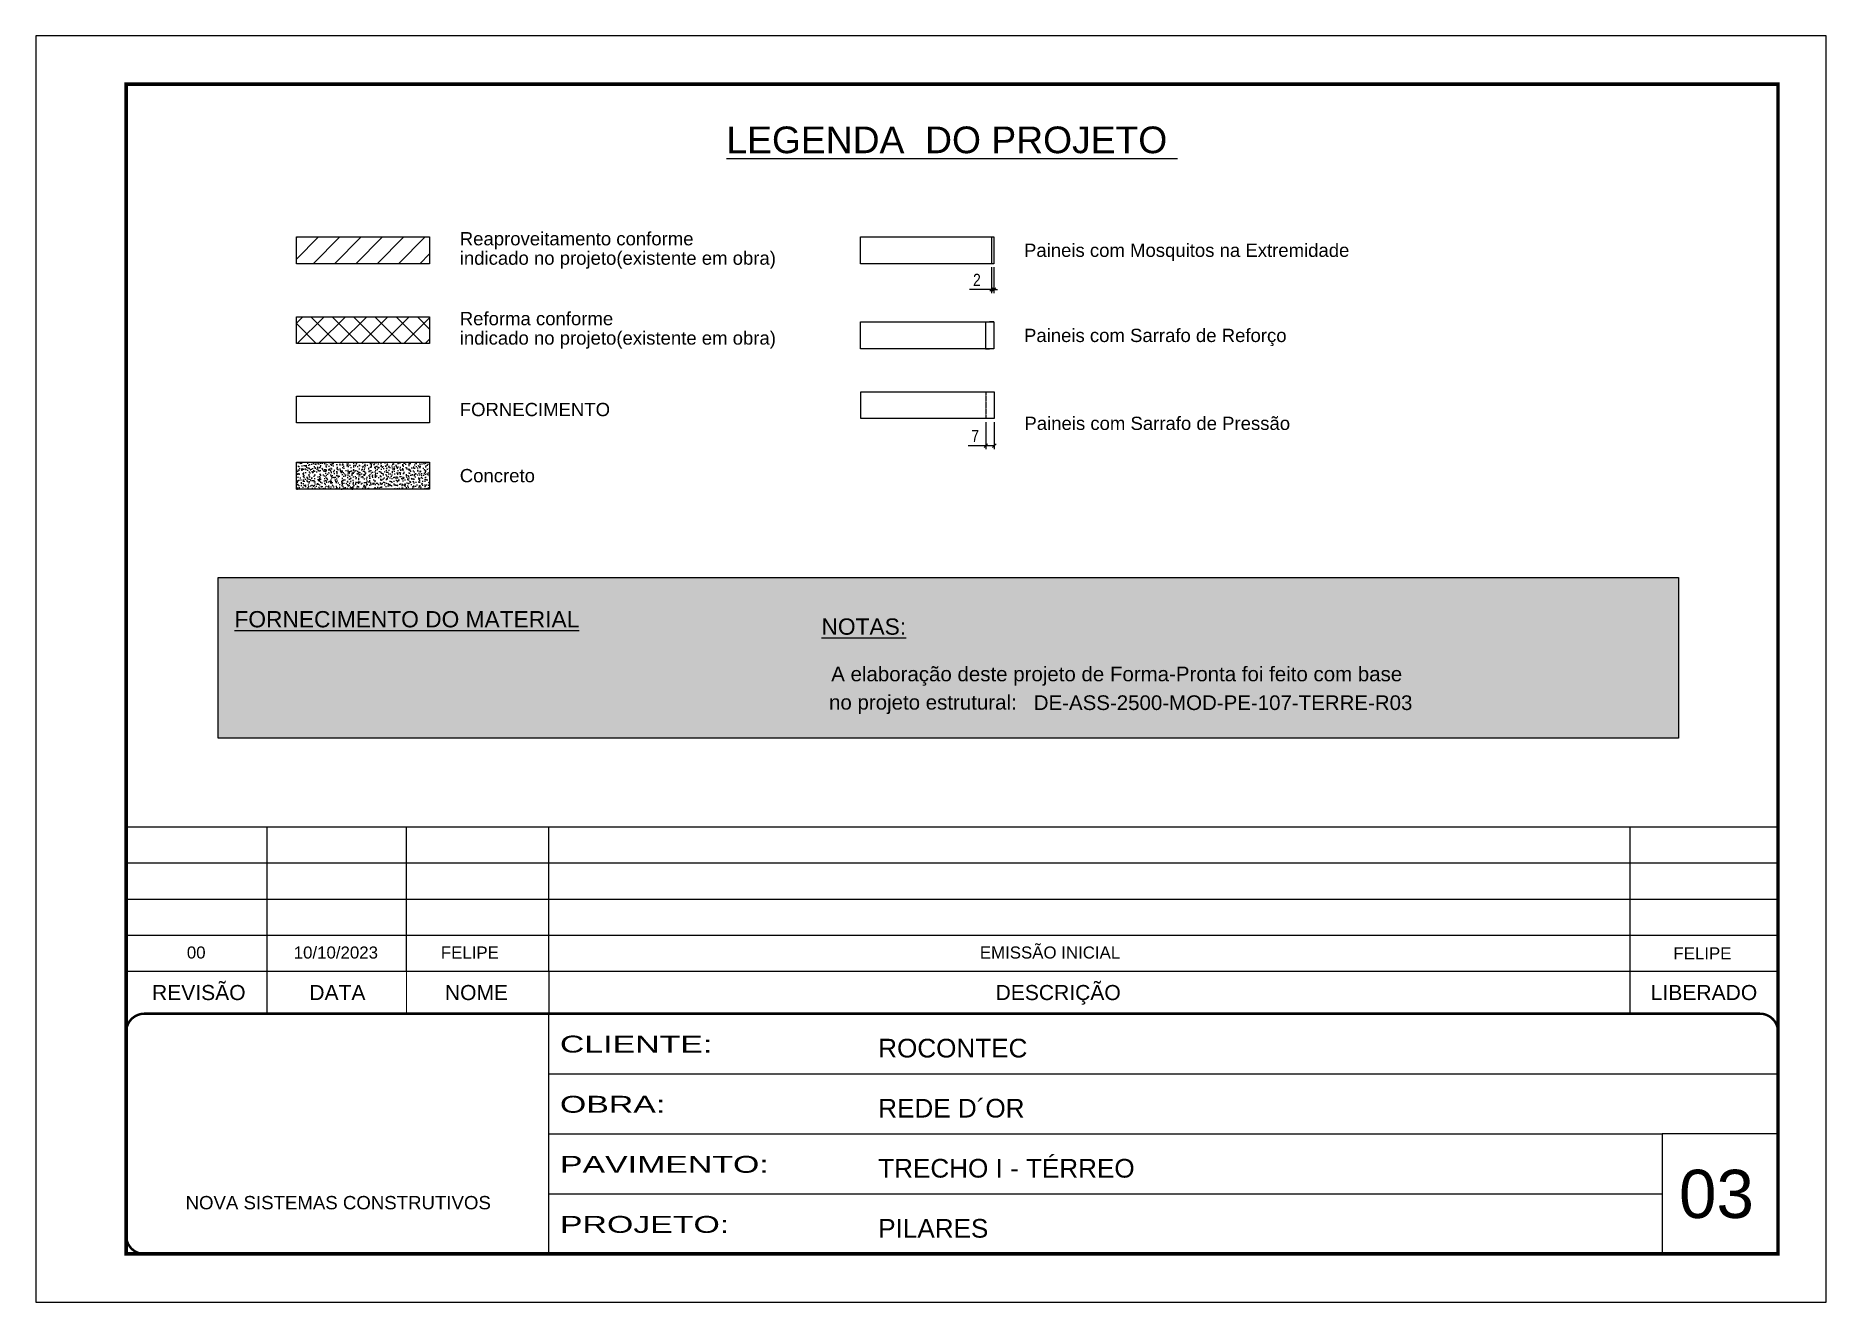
# Model space of a CAD drawing. Extents: x 2949 to 9230, y 1140 to 12527.
# Drawn here: x 6133 to 7618, y 11477 to 12527 of the extents above; entities that cross this region are included whole.
import ezdxf
from ezdxf.enums import TextEntityAlignment as Align

# ---------------------------------------------------------------- set-up
doc = ezdxf.new("R2010")
doc.units = 0
for name, pattern in [('CONTINUO', [0]), ('DASHED', [0.75, 0.5, -0.25]), ('HIDDEN', [0.375, 0.25, -0.125])]:
    doc.linetypes.add(name, pattern=pattern)
for name, color, linetype, lineweight in [('CARIMBO', 255, 'Continuous', 9), ('Folhas', 255, 'Continuous', 9), ('Hachura', 251, 'Continuous', 9), ('SARRAFO DE PRESSAO', 251, 'DASHED', 9)]:
    doc.layers.add(name, color=color, linetype=linetype, lineweight=lineweight)
for name, color, linetype in [('COTA', 241, 'Continuous'), ('cotas', 4, 'Continuous'), ('Painéis', 200, 'Continuous'), ('SARR_2.2x7', 40, 'Continuous')]:
    doc.layers.add(name, color=color, linetype=linetype)
doc.layers.add('Demarcação 2', color=7, linetype='Continuous', lineweight=9, true_color=0xe0e0e0)
doc.styles.add('ARIAL', font='arial.ttf')
doc.styles.add('COTA TECNICA-50', font='techl___.ttf', dxfattribs={"height": 10})
doc.styles.add('Tecnologia', font='')
doc.styles.get('Tecnologia').set_extended_font_data('Forgotten Futurist')
doc.dimstyles.new('COTA PAINEL-50', dxfattribs={"dimtxt": 10, "dimasz": 3, "dimexe": 3, "dimexo": 3, "dimgap": 3, "dimtad": 1, "dimdec": 1, "dimzin": 12, "dimdsep": 46, "dimtxsty": 'COTA TECNICA-50', "dimblk1": 'OBLIQUE', "dimblk2": 'OBLIQUE', "dimsah": 1, "dimcen": 0.9, "dimclrd": 4, "dimclre": 4, "dimclrt": 240, "dimadec": 1, "dimazin": 3, "dimtfac": 1, "dimtdec": 1, "dimtmove": 0, "dimatfit": 3, "dimfxl": 1, "dimtolj": 1, "dimtzin": 12, "dimarcsym": 0})

msp = doc.modelspace()

# ---------------------------------------------------------------- texts
at = {"color": 0, "linetype": 'Continuous', "ltscale": 5, "style": 'ARIAL'}
msp.add_text('%%ULEGENDA  DO PROJETO ', height=22.1184, dxfattribs=at).set_placement((6892.44, 12429.41), align=Align.CENTER)
at = {"style": 'ARIAL'}
for s, p in [('REVISÃO', (6267.72, 11733.48)), ('DATA', (6382.69, 11733.48)), ('NOME', (6498.05, 11733.48)), ('DESCRIÇÃO', (6980.5, 11733.48)), ('LIBERADO', (7516.18, 11733.48))]:
    msp.add_text(s, height=12.5, dxfattribs=at).set_placement(p, align=Align.MIDDLE_CENTER)
at = {"layer": 'CARIMBO', "style": 'ARIAL'}
for s, p in [('Reaproveitamento conforme ', (6484.2, 12358.51)), ('indicado no projeto(existente em obra)', (6484.2, 12342.42)), ('Paineis com Mosquitos na Extremidade', (6952.17, 12348.93)), ('Reforma conforme ', (6484.2, 12292.27)), ('indicado no projeto(existente em obra)', (6484.2, 12276.18)), ('Paineis com Sarrafo de Reforço', (6952.17, 12278.33)), ('FORNECIMENTO', (6484.2, 12216.89)), ('Paineis com Sarrafo de Pressão', (6952.54, 12205.44)), ('Concreto', (6484.2, 12162.09))]:
    msp.add_text(s, height=11, dxfattribs=at).set_placement(p, align=Align.MIDDLE_LEFT)
at = {"layer": 'CARIMBO', "color": 5, "style": 'ARIAL'}
for s, height, p in [('%%UFORNECIMENTO DO MATERIAL', 13.5, (6297.31, 12036.27)), ('%%UNOTAS:', 13.5, (6784.21, 12030.15)), ('  A elaboração deste projeto de Forma-Pronta foi feito com base', 12.15, (6782.85, 11991.55)), ('  no projeto estrutural:', 12.15, (6781.03, 11968.06))]:
    msp.add_text(s, height=height, dxfattribs=at).set_placement(p)
at = {"layer": 'CARIMBO', "color": 1, "style": 'ARIAL'}
msp.add_text('DE-ASS-2500-MOD-PE-107-TERRE-R03', height=12.15, dxfattribs=at).set_placement((6960.26, 11967.73))
at = {"layer": 'CARIMBO', "style": 'ARIAL'}
for s, p in [('00', (6257.8, 11761.66)), ('10/10/2023', (6346.45, 11761.66)), ('FELIPE', (6468.48, 11761.66)), ('EMISSÃO INICIAL', (6915.53, 11761.66))]:
    msp.add_text(s, height=10, dxfattribs=at).set_placement(p)
at = {"layer": 'CARIMBO', "color": 7, "style": 'ARIAL'}
msp.add_text('03', height=40, dxfattribs=at).set_placement((7495.44, 11546.53))
at = {"layer": 'CARIMBO', "style": 'ARIAL'}
msp.add_attdef('FELIPE', text='', height=10, dxfattribs=at).set_placement((7514.88, 11765.98), align=Align.MIDDLE_CENTER)

# ---------------------------------------------------------------- blocks, each defined once
blk = doc.blocks.new('_Oblique')
at = {"color": 0, "linetype": 'ByBlock', "lineweight": -2}
blk.add_line((-0.5, -0.5), (0.5, 0.5), dxfattribs=at)
blk = doc.blocks.new('*D116')
at = {"layer": 'cotas', "color": 4, "lineweight": -2, "transparency": 16777216}
for p, q in [((6925.2, 12334.8), (6925.2, 12313.4)), ((6927.2, 12334.8), (6927.2, 12313.4)), ((6925.2, 12316.4), (6907.1, 12316.4)), ((6927.2, 12316.4), (6925.2, 12316.4)), ((6927.2, 12316.4), (6930.2, 12316.4))]:
    blk.add_line(p, q, dxfattribs=at)
at = {"layer": 'Defpoints', "color": 0, "transparency": 16777216}
for p in [(6925.2, 12337.8), (6927.2, 12337.8), (6925.2, 12316.4)]:
    blk.add_point(p, dxfattribs=at)
at = {"layer": 'cotas', "color": 4, "lineweight": -2, "transparency": 16777216, "xscale": 3, "yscale": 3, "zscale": 3}
blk.add_blockref('_Oblique', (6925.2, 12316.4), dxfattribs=at)
at = {"layer": 'cotas', "color": 4, "lineweight": -2, "transparency": 16777216, "xscale": 3, "yscale": 3, "zscale": 3, "rotation": 180}
blk.add_blockref('_Oblique', (6927.2, 12316.4), dxfattribs=at)
at = {"layer": 'cotas', "color": 240, "transparency": 16777216, "insert": (6913.1, 12324.4), "char_height": 10, "attachment_point": 5, "style": 'COTA TECNICA-50'}
blk.add_mtext('\\A1;2', dxfattribs=at)
blk = doc.blocks.new('*D117')
at = {"layer": 'cotas', "color": 4, "lineweight": -2, "transparency": 16777216}
for p, q in [((6920.5, 12206.4), (6920.5, 12183.9)), ((6927.5, 12206.4), (6927.5, 12183.9)), ((6920.5, 12186.9), (6905.8, 12186.9)), ((6927.5, 12186.9), (6920.5, 12186.9))]:
    blk.add_line(p, q, dxfattribs=at)
at = {"layer": 'Defpoints', "color": 0, "transparency": 16777216}
for p in [(6920.5, 12209.4), (6927.5, 12209.4), (6920.5, 12186.9)]:
    blk.add_point(p, dxfattribs=at)
at = {"layer": 'cotas', "color": 4, "lineweight": -2, "transparency": 16777216, "xscale": 3, "yscale": 3, "zscale": 3, "rotation": 180}
blk.add_blockref('_Oblique', (6920.5, 12186.9), dxfattribs=at)
at = {"layer": 'cotas', "color": 4, "lineweight": -2, "transparency": 16777216, "xscale": 3, "yscale": 3, "zscale": 3}
blk.add_blockref('_Oblique', (6927.5, 12186.9), dxfattribs=at)
at = {"layer": 'cotas', "color": 240, "transparency": 16777216, "insert": (6911.7, 12195), "char_height": 10, "attachment_point": 5, "style": 'COTA TECNICA-50'}
blk.add_mtext('\\A1;7', dxfattribs=at)
blk = doc.blocks.new('9999999999')
at = {"color": 30, "linetype": 'CONTINUO'}
for p, q in [((98564.6, 34230.2), (98564.6, 34429.4)), ((98564.6, 34379.6), (99584, 34379.6)), ((98564.6, 34329.8), (99488, 34329.8)), ((99584, 34329.8), (99488, 34329.8)), ((99488, 34329.8), (99488, 34230.2)), ((98564.6, 34280), (99488, 34280))]:
    blk.add_line(p, q, dxfattribs=at)
at = {"color": 30, "linetype": 'CONTINUO', "const_width": 2}
blk.add_lwpolyline([(99584, 34230.2), (99584, 34414.4, 0.414214), (99569, 34429.4), (98229, 34429.4, 0.414214), (98214, 34414.4), (98214, 34245.2, 0.414214), (98229, 34230.2), (99584, 34230.2)], format="xyb", dxfattribs=at)
at = {"layer": 'Folhas'}
blk.add_lwpolyline([(98139, 34190.2), (99624, 34190.2), (99624, 35240.2), (98139, 35240.2)], close=True, dxfattribs=at)
at = {"layer": 'Folhas', "color": 30, "const_width": 3}
blk.add_lwpolyline([(98214, 34230.2), (99584, 34230.2), (99584, 35200.2), (98214, 35200.2)], close=True, dxfattribs=at)
at = {"color": 7, "linetype": 'Continuous', "ltscale": 5, "style": 'ARIAL'}
for s, height, p in [('ROCONTEC', 15.48, (98837.7, 34393.1)), ('REDE D´OR', 15.48, (98837.7, 34343.3)), ('TRECHO I - TÉRREO', 15.483, (98837.7, 34293.5)), ('NOVA SISTEMAS CONSTRUTIVOS', 11.059, (98263.2, 34267.2)), ('PILARES', 15.48, (98837.7, 34243.7))]:
    blk.add_text(s, height=height, dxfattribs=at).set_placement(p)
at = {"layer": 'Folhas', "color": 7, "style": 'Tecnologia', "width": 1.5}
for s, p in [('CLIENTE:', (98573.7, 34397.2)), ('OBRA:', (98573.7, 34347.3)), ('PAVIMENTO:', (98573.7, 34297.5)), ('PROJETO:', (98573.7, 34247.7))]:
    blk.add_text(s, height=14, dxfattribs=at).set_placement(p)

# ---------------------------------------------------------------- dimensions: what is measured, and where the dimension line sits
at = {"layer": 'cotas'}
for base, p1, p2, picture, middle in [((6925.17, 12316.39), (6927.17, 12337.8), (6925.17, 12337.8), '*D116', (6913.12, 12324.39)), ((6920.54, 12186.89), (6927.54, 12209.37), (6920.54, 12209.37), '*D117', (6911.67, 12194.97))]:
    dim = msp.add_linear_dim(base=base, p1=p1, p2=p2, dimstyle='COTA PAINEL-50', dxfattribs=at)
    dim.commit()
    dim.dimension.update_dxf_attribs({"geometry": picture, "text_midpoint": middle})

# ---------------------------------------------------------------- hatches: boundary and pattern name
at = {"layer": 'COTA', "linetype": 'ByBlock'}
h = msp.add_hatch(dxfattribs=at)
h.set_pattern_fill('AR-CONC', color=256, scale=0.9, style=0)
h.set_pattern_definition([(50, (-92006.445, -22713.4705), (6.45534164, -0.56476921), [0.675, -7.425]), (355, (-92006.445, -22713.4705), (-1.248762, 6.7697292), [0.54, -5.94]), (100.4514445, (-92005.907, -22713.5176), (5.20657962, 6.20495992), [0.57366173, -6.310279]), (46.1842, (-92006.445, -22711.6705), (9.605172, -1.4896735), [1.0125, -11.1375]), (96.635635, (-92005.644, -22711.795), (8.4119575, 8.7670674), [0.8604931, -9.4654238]), (351.184164, (-92006.445, -22711.671), (8.4119575, 8.7670674), [0.81, -8.91]), (21, (-92005.545, -22712.1205), (5.37216347, -3.62357002), [0.675, -7.425]), (326, (-92005.545, -22712.1205), (2.189838, 6.5263504), [0.54, -5.94]), (71.451445, (-92005.097, -22712.4225), (7.5620014, 2.90278038), [0.5736617, -6.310279]), (37.5, (-92006.4449, -22713.4705), (0.1094387, 2.996044684), [0, -5.868, 0, -6.03, 0, -5.9625]), (7.5, (-92006.445, -22713.4705), (2.36762584, 3.54970541), [0, -3.438, 0, -5.733, 0, -2.2725]), (327.5, (-92008.4519, -22713.4705), (4.804401926, -0.202993846), [0, -2.25, 0, -7.02, 0, -9.315]), (317.5, (-92009.352, -22713.4705), (5.24867552, 0.90094484), [0, -2.925, 0, -4.662, 0, -6.615])])
h.paths.add_polyline_path([(6459.2, 12150.96), (6459.2, 12173.21), (6348.63, 12173.21), (6348.63, 12150.96)])
at = {"layer": 'Demarcação 2'}
h = msp.add_hatch(color=8, dxfattribs=at)
h.set_gradient(color1=(112, 112, 112), one_color=1, tint=1, name='SPHERICAL')
h.paths.add_polyline_path([(6283.87, 12077.49), (7495.13, 12077.49), (7495.13, 11944.48), (6283.87, 11944.48)])
at = {"layer": 'Hachura', "linetype": 'ByBlock'}
h = msp.add_hatch(dxfattribs=at)
h.set_pattern_fill('ANSI31', color=256, scale=100)
h.set_pattern_definition([(45, (-110801.495, -22713.47), (-8.8388348, 8.8388348), [])])
h.paths.add_polyline_path([(6459.2, 12360.06), (6348.63, 12360.06), (6348.63, 12337.8), (6459.2, 12337.8)])
h = msp.add_hatch(dxfattribs=at)
h.set_pattern_fill('ANSI37', color=256, scale=100)
h.set_pattern_definition([(45, (-110801.495, -22713.47), (-8.8388348, 8.8388348), []), (135, (-110801.495, -22713.47), (-8.8388348, -8.8388348), [])])
h.paths.add_polyline_path([(6459.2, 12293.82), (6348.63, 12293.82), (6348.63, 12271.57), (6459.2, 12271.57)])

# ---------------------------------------------------------------- linework, layer by layer
at = {"color": 30}
for p, q in [((6207.53, 11870.98), (7577.53, 11870.98)), ((6324.3, 11750.98), (6324.3, 11870.98)), ((6439.96, 11750.98), (6439.96, 11870.98)), ((6558.12, 11750.98), (6558.12, 11870.98)), ((7454.88, 11750.98), (7454.88, 11870.98)), ((6207.53, 11840.98), (7577.53, 11840.98)), ((6207.53, 11810.98), (7577.53, 11810.98)), ((6207.53, 11780.98), (7577.53, 11780.98))]:
    msp.add_line(p, q, dxfattribs=at)
msp.add_lwpolyline([(6283.87, 12077.49), (7495.13, 12077.49), (7495.13, 11944.48), (6283.87, 11944.48)], close=True, dxfattribs=at)
at = {"color": 30, "const_width": 1}
for points in [[(6207.53, 11750.98), (7577.53, 11750.98)], [(6324.3, 11750.98), (6324.3, 11715.98)], [(6439.96, 11750.98), (6439.96, 11715.98)], [(6558.12, 11750.98), (6558.12, 11715.98)], [(7454.88, 11750.98), (7454.88, 11715.98)]]:
    msp.add_lwpolyline(points, dxfattribs=at)
at = {"layer": 'COTA', "linetype": 'ByBlock'}
msp.add_lwpolyline([(6348.63, 12173.21), (6459.2, 12173.21), (6459.2, 12150.96), (6348.63, 12150.96)], close=True, dxfattribs=at)
at = {"layer": 'Painéis'}
msp.add_line((6925.17, 12360.06), (6925.17, 12337.8), dxfattribs=at)
for points in [[(6348.63, 12360.06), (6459.2, 12360.06), (6459.2, 12337.8), (6348.63, 12337.8)], [(6816.6, 12360.06), (6927.17, 12360.06), (6927.17, 12337.8), (6816.6, 12337.8)], [(6348.63, 12293.82), (6459.2, 12293.82), (6459.2, 12271.57), (6348.63, 12271.57)], [(6816.6, 12289.46), (6927.17, 12289.46), (6927.17, 12267.2), (6816.6, 12267.2)], [(6348.63, 12228.02), (6459.2, 12228.02), (6459.2, 12205.77), (6348.63, 12205.77)], [(6816.97, 12231.63), (6927.54, 12231.63), (6927.54, 12209.37), (6816.97, 12209.37)]]:
    msp.add_lwpolyline(points, close=True, dxfattribs=at)
at = {"layer": 'SARR_2.2x7', "linetype": 'HIDDEN'}
msp.add_line((6920.54, 12231.63), (6920.54, 12209.37), dxfattribs=at)
at = {"layer": 'SARRAFO DE PRESSAO'}
for p, q in [((6920.17, 12289.46), (6923.67, 12289.46)), ((6920.17, 12289.46), (6920.17, 12267.2)), ((6927.17, 12289.46), (6923.67, 12289.46)), ((6927.17, 12289.46), (6927.17, 12267.2)), ((6920.17, 12267.2), (6923.67, 12267.2)), ((6927.17, 12267.2), (6923.67, 12267.2))]:
    msp.add_line(p, q, dxfattribs=at)

# ---------------------------------------------------------------- block references
at = {"layer": 'SARRAFO DE PRESSAO', "color": 6, "linetype": 'ByBlock'}
msp.add_blockref('9999999999', (-92006.44, -22713.47), dxfattribs=at)

msp.set_redraw_order([(e.dxf.handle, doc.entitydb.next_handle()) for e in msp.query("TEXT MTEXT ATTDEF DIMENSION ARC_DIMENSION")])  # texts and dimensions are drawn at this point

doc.saveas('drawing.dxf')
